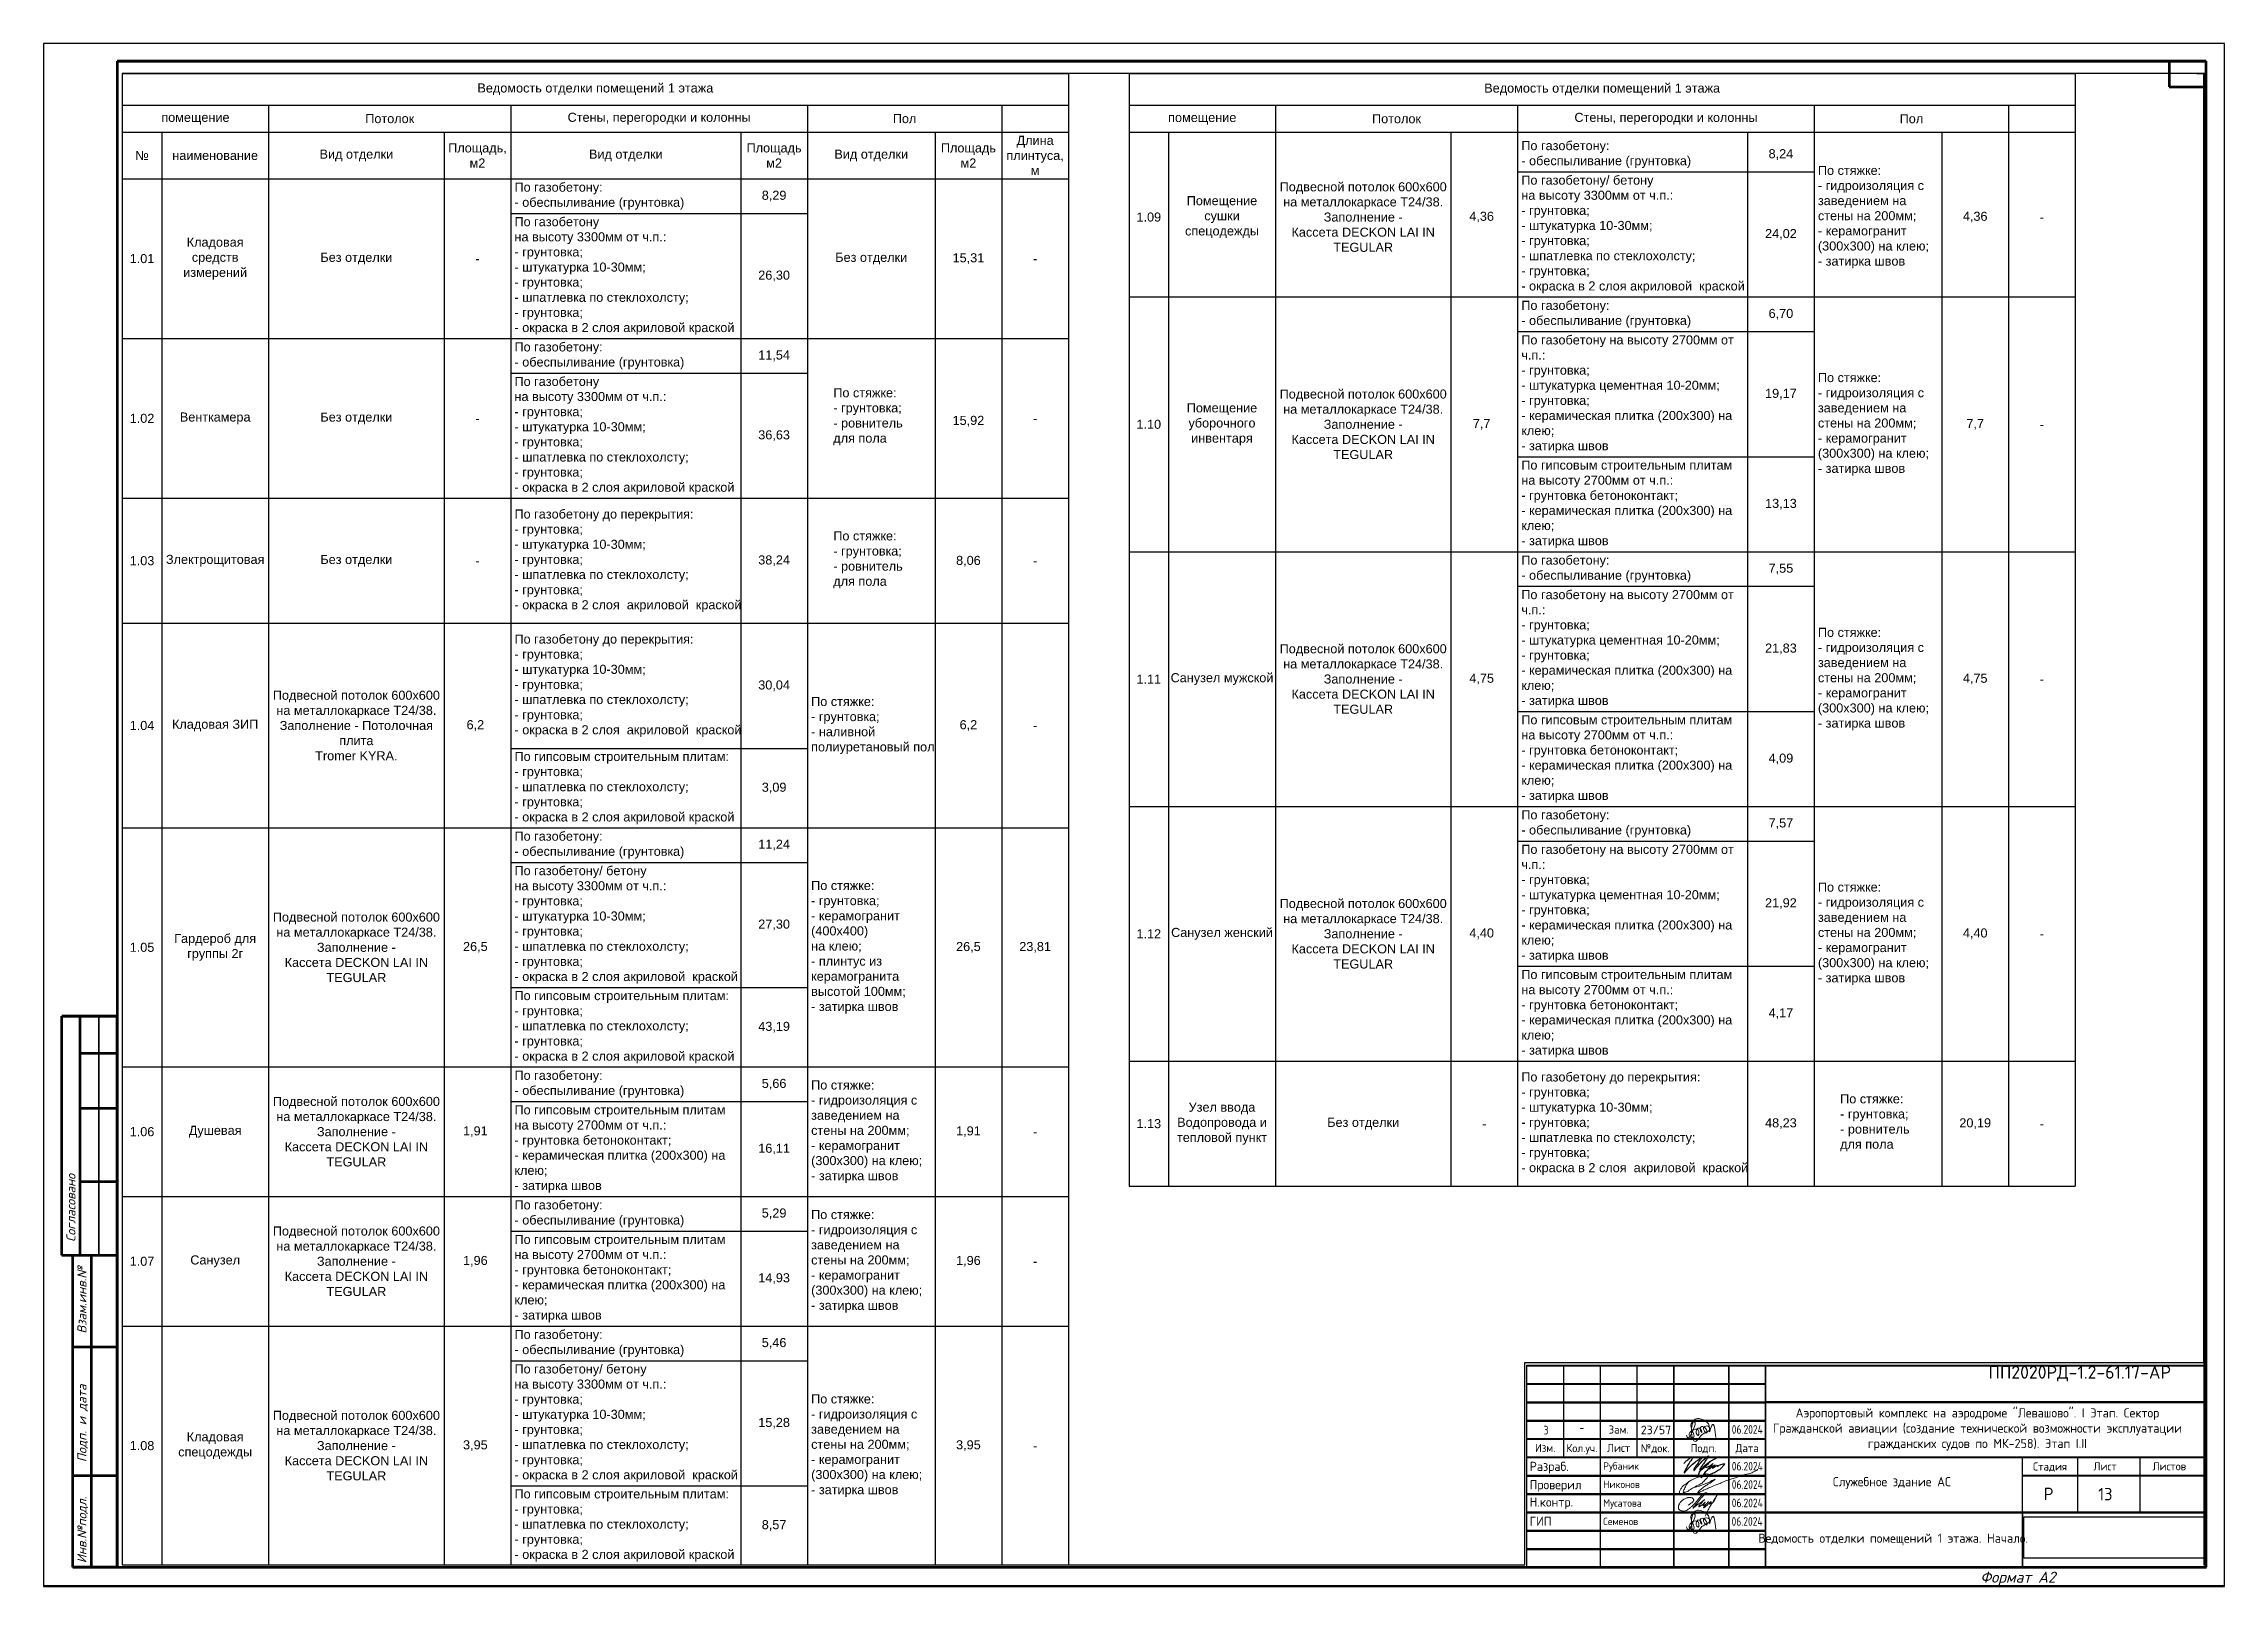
# Paper-space layout '13' of a CAD drawing. Header units: millimetres. Extents: x 0 to 594, y 0 to 420.
# The model-space entities are those that its viewports show. They can reach past a viewport. Long polylines and large blocks are cut down to what shows.
import ezdxf
from ezdxf.enums import TextEntityAlignment as Align

# ---------------------------------------------------------------- set-up
doc = ezdxf.new("R2018")
doc.units = ezdxf.units.MM
for name, color, linetype, lineweight in [('VRV-daikin', 150, 'Continuous', 40), ('Аннотация', 7, 'Continuous', 20), ('текстотпл', 7, 'Continuous', 25)]:
    doc.layers.add(name, color=color, linetype=linetype, lineweight=lineweight)
doc.layers.add('ПОДПИСИ', color=7, linetype='Continuous', lineweight=18, true_color=0x5236c4)
doc.layers.add('Слой2', color=7, linetype='Continuous')
doc.styles.add('GOST-2.304_Type-B', font='GOST_Common.ttf')
doc.styles.add('TIMES', font='times.ttf')
doc.styles.add('times new roman', font='times.ttf')
doc.styles.add('ЕСКД', font='isocpeur.ttf')
doc.styles.add('М2.5', font='isocpeui.ttf', dxfattribs={"height": 2.5})
doc.styles.add('М3', font='isocpeui.ttf', dxfattribs={"height": 3})
picture_1 = doc.add_image_def('image1.jpg', size_in_pixel=(232, 53))

psp = doc.layouts.new('13')

# ---------------------------------------------------------------- texts
at = {"color": 7, "linetype": 'Continuous', "lineweight": 0, "style": 'ЕСКД'}
psp.add_text('23/57                        ', height=2.3455, dxfattribs=at).set_placement((434.88, 41.33))
at = {"color": 7, "linetype": 'Continuous', "lineweight": 0, "char_height": 2.3455, "attachment_point": 5, "style": 'ЕСКД'}
for s, insert in [('\\A1;{\\W0.8;3}', (409.08, 42.46)), ('\\A1;{\\W0.8;-}', (418.84, 43.16)), ('\\A1;{\\W0.8;06.2024}', (463.9, 42.65)), ('\\A1;{\\W0.8;06.2024}', (463.9, 32.65)), ('\\A1;{\\W0.8;06.2024}', (463.9, 27.65)), ('\\A1;{\\W0.8;06.2024}', (463.9, 22.65)), ('\\A1;{\\W0.8;06.2024}', (463.84, 17.6))]:
    psp.add_mtext(s, dxfattribs=dict(at, insert=insert))
at = {"layer": 'Аннотация', "char_height": 2, "attachment_point": 1, "style": 'GOST-2.304_Type-B'}
for s, insert, width in [('Рубаник', (424.65, 33.69), 13.3882), ('Никонов', (424.65, 28.69), 13.3882), ('Семенов', (424.65, 18.6), 14.6709), ('Мусатова', (424.65, 23.6), 14.6709)]:
    psp.add_mtext(s, dxfattribs=dict(at, insert=insert, width=width))
at = {"layer": 'Слой2', "color": 0, "lineweight": 20, "style": 'GOST-2.304_Type-B'}
for s, p in [('Разраб.', (404.61, 31.34)), ('Проверил', (404.61, 26.35)), ('Н.контр.', (404.61, 21.64)), ('ГИП', (404.61, 16.4))]:
    psp.add_text(s, height=2.5, dxfattribs=at).set_placement(p)
at = {"layer": 'Слой2', "linetype": 'Continuous', "style": 'GOST-2.304_Type-B'}
psp.add_text('Р', height=3.4, dxfattribs=at).set_placement((544.62, 23.39))
at = {"layer": 'Слой2', "insert": (529.63, 57.86), "char_height": 3.5, "width": 36.2333, "attachment_point": 4, "style": 'GOST-2.304_Type-B'}
psp.add_mtext('{\\fTimes New Roman|b1|i0|c204|p18;           \\fISOCPEUR|b1|i0|c204|p34;ПП2020РД-1.2-61.17-АР}', dxfattribs=at)
at = {"layer": 'Слой2', "color": 0, "char_height": 2.5, "attachment_point": 5, "style": 'GOST-2.304_Type-B'}
for s, insert, width in [('Аэропортовый комплекс на аэродроме "Левашово". I Этап. Сектор Гражданской авиации (создание технической возможности эксплуатации гражданских судов по МК-258). Этап I.II', (526.58, 42.66), 114.4852), ('Служебное здание АС', (503.28, 28.08), 63.4514), ('Ведомость отделки помещений 1 этажа. Начало.', (503.63, 12.7), 69.9999)]:
    psp.add_mtext(s, dxfattribs=dict(at, insert=insert, width=width))
at = {"layer": 'Слой2', "linetype": 'Continuous', "attachment_point": 5, "style": 'GOST-2.304_Type-B'}
for s, insert, char_height in [('Зам.', (428.85, 42.62), 2.2), ('Изм.', (408.85, 37.62), 2.2), ('Кол.уч.', (418.85, 37.26), 2.2), ('Лист', (428.85, 37.62), 2.2), ('{№док.}', (438.85, 37.37), 2.2), ('{ Подп.}', (451.35, 37.37), 2.2), ('{Дата}', (463.85, 37.34), 2.2), ('{Стадия}', (546.35, 32.39), 2.2), ('{Лист}', (561.35, 32.62), 2.2), ('{Листов}', (578.85, 32.62), 2.2), ('13', (561.43, 25.04), 3.4)]:
    psp.add_mtext(s, dxfattribs=dict(at, insert=insert, char_height=char_height))
at = {"layer": 'текстотпл', "color": 7, "insert": (215.08, 166.01), "char_height": 3, "width": 369.7203, "attachment_point": 4, "style": 'TIMES'}
psp.add_mtext('\\pxqj;{\\fTimes New Roman|b0|i0|c204|p18;\\C256;^I\\H0.83325x;\\P\\pq*;\\H0.99999x; \\H0.99998x;             ^I\\H0.99993x;           \\H0.99987x;\\P\\pi0.0077767,sm1,qj;\\H1.0003x;      \\H0.99991x;\\P\\pi4,s*;^I}', dxfattribs=at)

msp = doc.modelspace()

# ---------------------------------------------------------------- texts
at = {"style": 'times new roman'}
for s, insert, char_height, width, attachment_point in [('{\\fArial|b0|i0|c0;Ведомость отделки помещений 1 этажа', (2693709, -628893), 246.94, 25573.67, 5), ('{\\fArial|b0|i0|c0;Ведомость отделки помещений 1 этажа', (2721133, -628896), 246.94, 25573.67, 5), ('{\\fArial|b0|i0|c0;помещение', (2682816, -629693), 246.94, 3787.11, 5), ('{\\fArial|b0|i0|c0;Потолок', (2688109, -629693), 246.94, 6397.67, 5), ('{\\fArial|b0|i0|c0;Стены, перегородки и колонны', (2695447, -629693), 246.94, 7879.33, 5), ('{\\fArial|b0|i0|c0;Пол', (2702133, -629693), 246.94, 5092.39, 5), ('{\\fArial|b0|i0|c0;помещение', (2710240, -629696), 246.94, 3787.11, 5), ('{\\fArial|b0|i0|c0;Потолок', (2715532, -629696), 246.94, 6397.67, 5), ('{\\fArial|b0|i0|c0;Стены, перегородки и колонны', (2722871, -629696), 246.94, 7879.33, 5), ('{\\fArial|b0|i0|c0;Пол', (2729557, -629696), 246.94, 5092.39, 5), ('{\\fArial|b0|i0|c0;Длина плинтуса, м', (2705688, -630695), 246.94, 1617.17, 5), ('{\\fArial|b0|i0|c0;', (2705688, -629693), 246.94, 1617.17, 5), ('{\\fArial|b0|i0|c0;№', (2681361, -630695), 246.94, 876.33, 5), ('{\\fArial|b0|i0|c0;наименование', (2683354, -630695), 246.94, 2710.78, 5), ('{\\fArial|b0|i0|c0;Вид отделки', (2687200, -630695), 246.94, 4580.5, 5), ('{\\fArial|b0|i0|c0;Площадь, м2', (2690499, -630695), 246.94, 1617.17, 5), ('{\\fArial|b0|i0|c0;Вид отделки', (2694539, -630695), 246.94, 6062.17, 5), ('{\\fArial|b0|i0|c0;Площадь м2', (2698578, -630695), 246.94, 1617.17, 5), ('{\\fArial|b0|i0|c0;Вид отделки', (2701224, -630695), 246.94, 3275.22, 5), ('{\\fArial|b0|i0|c0;Площадь м2', (2703871, -630695), 246.94, 1617.17, 5), ('{\\fArial|b0|i0|c0;По газобетону: ^J- обеспыливание (грунтовка)', (2718931, -630670), 246.94, 6062.17, 4), ('{\\fArial|b0|i0|c0;8,24', (2726002, -630670), 246.94, 1617.17, 5), ('{\\fArial|b0|i0|c0;По газобетону: ^J- обеспыливание (грунтовка)', (2691507, -631801), 246.94, 6062.17, 4), ('{\\fArial|b0|i0|c0;Подвесной потолок 600x600 на металлокаркасе Т24/38.^JЗаполнение - ^JКассета DECKON LAI IN TEGULAR ', (2714624, -632373), 246.944, 4580.5, 5), ('{\\fArial|b0|i0|c0;По газобетону/ бетону^Jна высоту 3300мм от ч.п.:^J- грунтовка;^J- штукатурка 10-30мм;^J- грунтовка;^J- шпатлевка по стеклохолсту; ^J- грунтовка;^J- окраска в 2 слоя акриловой  краской ', (2718931, -632844), 246.944, 6062.17, 4), ('{\\fArial|b0|i0|c0;По стяжке:^J- гидроизоляция с заведением на стены на 200мм;^J- керамогранит (300x300) на клею; ^J- затирка швов', (2727010, -632373), 246.944, 3275.22, 4), ('{\\fArial|b0|i0|c0;8,29', (2698578, -631801), 246.94, 1617.17, 5), ('{\\fArial|b0|i0|c0;Помещение сушки спецодежды', (2710778, -632373), 246.94, 2710.78, 5), ('{\\fArial|b0|i0|c0;По газобетону ^Jна высоту 3300мм от ч.п.:^J- грунтовка;^J- штукатурка 10-30мм;^J- грунтовка;^J- шпатлевка по стеклохолсту; ^J- грунтовка;^J- окраска в 2 слоя акриловой краской ', (2691507, -633976), 246.944, 6062.17, 4), ('{\\fArial|b0|i0|c0;1.09', (2708784, -632373), 246.94, 876.33, 5), ('{\\fArial|b0|i0|c204|p34;4,36}', (2717850, -632373), 246.94, 1617.17, 5), ('{\\fArial|b0|i0|c204|p34;4,36}', (2731294, -632373), 246.94, 1617.17, 5), ('{\\fArial|b0|i0|c0;-', (2733111, -632373), 246.94, 1617.17, 5), ('{\\fArial|b0|i0|c0;Кладовая средств измерений', (2683354, -633504), 246.94, 2710.78, 5), ('{\\fArial|b0|i0|c0;24,02', (2726002, -632844), 246.94, 1617.17, 5), ('{\\fArial|b0|i0|c0;1.14', (2738061, -632844), 246.94, 876.33, 5), ('{\\fArial|b0|i0|c0;1.01', (2681361, -633504), 246.94, 876.33, 5), ('{\\fArial|b0|i0|c0;Без отделки', (2687200, -633504), 246.94, 4580.5, 5), ('{\\fArial|b0|i0|c0;-', (2690499, -633504), 246.94, 1617.17, 5), ('{\\fArial|b0|i0|c0;Без отделки', (2701224, -633504), 246.94, 3275.22, 5), ('{\\fArial|b0|i0|c204|p34;15,31}', (2703871, -633504), 246.94, 1617.17, 5), ('{\\fArial|b0|i0|c0;-', (2705688, -633504), 246.94, 1617.17, 5), ('{\\fArial|b0|i0|c0;26,30', (2698578, -633976), 246.94, 1617.17, 5), ('{\\fArial|b0|i0|c0;По газобетону: ^J- обеспыливание (грунтовка)', (2718931, -635019), 246.94, 6062.17, 4), ('{\\fArial|b0|i0|c0;6,70', (2726002, -635019), 246.94, 1617.17, 5), ('{\\fArial|b0|i0|c0;По газобетону на высоту 2700мм от ч.п.:^J- грунтовка;^J- штукатурка цементная 10-20мм; ^J- грунтовка; ^J- керамическая плитка (200x300) на клею;^J- затирка швов', (2718931, -637194), 246.944, 6062.17, 4), ('{\\fArial|b0|i0|c0;По газобетону: ^J- обеспыливание (грунтовка)', (2691507, -636150), 246.94, 6062.17, 4), ('{\\fArial|b0|i0|c0;11,54', (2698578, -636150), 246.94, 1617.17, 5), ('{\\fArial|b0|i0|c0;По газобетону ^Jна высоту 3300мм от ч.п.:^J- грунтовка;^J- штукатурка 10-30мм;^J- грунтовка;^J- шпатлевка по стеклохолсту; ^J- грунтовка;^J- окраска в 2 слоя акриловой краской ', (2691507, -638324), 246.944, 6062.17, 4), ('{\\fArial|b0|i0|c0;По стяжке:^J- гидроизоляция с заведением на стены на 200мм;^J- керамогранит (300x300) на клею; ^J- затирка швов', (2727010, -638015), 246.944, 3275.22, 4), ('{\\fArial|b0|i0|c204|p34;По стяжке\\fArial|b0|i0|c0|p34;:^J- \\fArial|b0|i0|c204|p34;грунтовка\\fArial|b0|i0|c0|p34;;^J- \\fArial|b0|i0|c204|p34;ровнитель ^Jдля пола}', (2700191, -637808), 246.944, 3275.22, 4), ('{\\fArial|b0|i0|c0;Подвесной потолок 600x600 на металлокаркасе Т24/38.^JЗаполнение - ^JКассета DECKON LAI IN TEGULAR ', (2714624, -638015), 246.944, 4580.5, 5), ('{\\fArial|b0|i0|c0;19,17', (2726002, -637194), 246.94, 1617.17, 5), ('{\\fArial|b0|i0|c0;1.02', (2681361, -637853), 246.94, 876.33, 5), ('{\\fArial|b0|i0|c0;Венткамера', (2683354, -637853), 246.94, 2710.78, 5), ('{\\fArial|b0|i0|c0;Без отделки', (2687200, -637853), 246.94, 4580.5, 5), ('{\\fArial|b0|i0|c0;-', (2690499, -637853), 246.94, 1617.17, 5), ('{\\fArial|b0|i0|c204|p34;15,92}', (2703871, -637930), 246.94, 1617.17, 5), ('{\\fArial|b0|i0|c0;-', (2705688, -637853), 246.94, 1617.17, 5), ('{\\fArial|b0|i0|c0;1.10', (2708784, -638015), 246.94, 876.33, 5), ('{\\fArial|b0|i0|c0;Помещение уборочного инвентаря', (2710778, -638015), 246.94, 2710.78, 5), ('{\\fArial|b0|i0|c204|p34;7,7}', (2717850, -638015), 246.94, 1617.17, 5), ('{\\fArial|b0|i0|c204|p34;7,7}', (2731294, -638015), 246.94, 1617.17, 5), ('{\\fArial|b0|i0|c0;36,63', (2698578, -638324), 246.94, 1617.17, 5), ('{\\fArial|b0|i0|c0;-', (2733111, -638015), 246.94, 1617.17, 5), ('{\\fArial|b0|i0|c0;1.15', (2738061, -638411), 246.94, 876.33, 5), ('{\\fArial|b0|i0|c0;По гипсовым строительным плитам на высоту 2700мм от ч.п.: ^J- грунтовка бетоноконтакт; ^J- керамическая плитка (200x300) на клею;^J- затирка швов', (2718931, -640190), 246.944, 6062.17, 4), ('{\\fArial|b0|i0|c0;По газобетону до перекрытия:^J- грунтовка;^J- штукатурка 10-30мм;^J- грунтовка;^J- шпатлевка по стеклохолсту; ^J- грунтовка;^J- окраска в 2 слоя  акриловой  краской ', (2691507, -641729), 246.944, 6062.17, 4), ('{\\fArial|b0|i0|c0;13,13', (2726002, -640190), 246.94, 1617.17, 5), ('{\\fArial|b0|i0|c204|p34;По стяжке\\fArial|b0|i0|c0|p34;:^J- \\fArial|b0|i0|c204|p34;грунтовка\\fArial|b0|i0|c0|p34;;^J- \\fArial|b0|i0|c204|p34;ровнитель ^Jдля пола}', (2700191, -641705), 246.944, 3275.22, 4), ('{\\fArial|b0|i0|c0;1.03', (2681361, -641729), 246.94, 876.33, 5), ('{\\fArial|b0|i0|c0;Злектрощитовая', (2683354, -641729), 246.94, 2710.78, 5), ('{\\fArial|b0|i0|c0;Без отделки', (2687200, -641729), 246.94, 4580.5, 5), ('{\\fArial|b0|i0|c0;-', (2690499, -641729), 246.94, 1617.17, 5), ('{\\fArial|b0|i0|c0;38,24', (2698578, -641729), 246.94, 1617.17, 5), ('{\\fArial|b0|i0|c204|p34;8,06}', (2703871, -641742), 246.94, 1617.17, 5), ('{\\fArial|b0|i0|c0;-', (2705688, -641729), 246.94, 1617.17, 5), ('{\\fArial|b0|i0|c0;По газобетону: ^J- обеспыливание (грунтовка)', (2718931, -641954), 246.94, 6062.17, 4), ('{\\fArial|b0|i0|c0;7,55', (2726002, -641954), 246.94, 1617.17, 5), ('{\\fArial|b0|i0|c0;По газобетону на высоту 2700мм от ч.п.:^J- грунтовка;^J- штукатурка цементная 10-20мм; ^J- грунтовка; ^J- керамическая плитка (200x300) на клею;^J- затирка швов', (2718931, -644129), 246.944, 6062.17, 4), ('{\\fArial|b0|i0|c0;По газобетону до перекрытия:^J- грунтовка;^J- штукатурка 10-30мм;^J- грунтовка;^J- шпатлевка по стеклохолсту; ^J- грунтовка;^J- окраска в 2 слоя  акриловой  краской ', (2691507, -645133), 246.944, 6062.17, 4), ('{\\fArial|b0|i0|c0;По стяжке:^J- гидроизоляция с заведением на стены на 200мм;^J- керамогранит (300x300) на клею; ^J- затирка швов', (2727010, -644950), 246.944, 3275.22, 4), ('{\\fArial|b0|i0|c0;Подвесной потолок 600x600 на металлокаркасе Т24/38.^JЗаполнение - ^JКассета DECKON LAI IN TEGULAR ', (2714624, -644950), 246.944, 4580.5, 5), ('{\\fArial|b0|i0|c0;21,83', (2726002, -644129), 246.94, 1617.17, 5), ('{\\fArial|b0|i0|c0;30,04', (2698578, -645133), 246.94, 1617.17, 5), ('{\\fArial|b0|i0|c0;1.11', (2708784, -644950), 246.94, 876.33, 5), ('{\\fArial|b0|i0|c0;Санузел мужской', (2710778, -644950), 246.94, 2710.78, 5), ('{\\fArial|b0|i0|c204|p34;4,75}', (2717850, -644950), 246.94, 1564.01, 5), ('{\\fArial|b0|i0|c204|p34;4,75}', (2731294, -644950), 246.94, 1617.17, 5), ('{\\fArial|b0|i0|c0;-', (2733111, -644950), 246.94, 1617.17, 5), ('{\\fArial|b0|i0|c0;Подвесной потолок 600x600 на металлокаркасе Т24/38.^JЗаполнение - Потолочная плита ^JTromer KYRA.', (2687200, -646215), 246.944, 4580.5, 5), ('{\\fArial|b0|i0|c0;По стяжке:^J- грунтовка;^J- наливной ^Jполиуретановый пол', (2699587, -646215), 246.94, 3275.22, 4), ('{\\fArial|b0|i0|c0;1.16', (2738061, -645737), 246.94, 876.33, 5), ('{\\fArial|b0|i0|c0;1.04', (2681361, -646215), 246.94, 876.33, 5), ('{\\fArial|b0|i0|c0;Кладовая ЗИП', (2683354, -646215), 246.94, 2710.78, 5), ('{\\fArial|b0|i0|c204|p34;6,2}', (2690441, -646215), 246.94, 1617.17, 5), ('{\\fArial|b0|i0|c204|p34;6,2}', (2703871, -646215), 246.94, 1617.17, 5), ('{\\fArial|b0|i0|c0;-', (2705688, -646215), 246.94, 1617.17, 5), ('{\\fArial|b0|i0|c0;По гипсовым строительным плитам на высоту 2700мм от ч.п.: ^J- грунтовка бетоноконтакт; ^J- керамическая плитка (200x300) на клею;^J- затирка швов', (2718931, -647125), 246.944, 6062.17, 4), ('{\\fArial|b0|i0|c0;По гипсовым строительным плитам: ^J- грунтовка; ^J- шпатлевка по стеклохолсту;^J- грунтовка; ^J- окраска в 2 слоя акриловой краской ', (2691507, -647917), 246.944, 6062.17, 4), ('{\\fArial|b0|i0|c0;4,09', (2726002, -647125), 246.94, 1617.17, 5), ('{\\fArial|b0|i0|c0;3,09', (2698578, -647917), 246.94, 1617.17, 5), ('{\\fArial|b0|i0|c0;По газобетону: ^J- обеспыливание (грунтовка)', (2718931, -648889), 246.94, 6062.17, 4), ('{\\fArial|b0|i0|c0;По газобетону: ^J- обеспыливание (грунтовка)', (2691507, -649470), 246.94, 6062.17, 4), ('{\\fArial|b0|i0|c0;7,57', (2726002, -648889), 246.94, 1617.17, 5), ('{\\fArial|b0|i0|c0;11,24', (2698578, -649470), 246.94, 1617.17, 5), ('{\\fArial|b0|i0|c0;По газобетону на высоту 2700мм от ч.п.:^J- грунтовка;^J- штукатурка цементная 10-20мм; ^J- грунтовка; ^J- керамическая плитка (200x300) на клею;^J- затирка швов', (2718931, -651064), 246.944, 6062.17, 4), ('{\\fArial|b0|i0|c0;По газобетону/ бетону^Jна высоту 3300мм от ч.п.:^J- грунтовка;^J- штукатурка 10-30мм;^J- грунтовка;^J- шпатлевка по стеклохолсту; ^J- грунтовка;^J- окраска в 2 слоя акриловой  краской ', (2691507, -651644), 246.944, 6062.17, 4), ('{\\fArial|b0|i0|c0;По стяжке:^J- грунтовка;^J- керамогранит (400x400) ^Jна клею;^J- плинтус из керамогранита высотой 100мм; ^J- затирка швов', (2699587, -652254), 246.944, 3275.22, 4), ('{\\fArial|b0|i0|c0;Подвесной потолок 600x600 на металлокаркасе Т24/38.^JЗаполнение - ^JКассета DECKON LAI IN TEGULAR ', (2714624, -651885), 246.944, 4580.5, 5), ('{\\fArial|b0|i0|c0;21,92', (2726002, -651064), 246.94, 1617.17, 5), ('{\\fArial|b0|i0|c0;По стяжке:^J- гидроизоляция с заведением на стены на 200мм;^J- керамогранит (300x300) на клею; ^J- затирка швов', (2727010, -651885), 246.944, 3275.22, 4), ('{\\fArial|b0|i0|c0;Подвесной потолок 600x600 на металлокаркасе Т24/38.^JЗаполнение - ^JКассета DECKON LAI IN TEGULAR ', (2687200, -652254), 246.944, 4580.5, 5), ('{\\fArial|b0|i0|c0;27,30', (2698578, -651644), 246.94, 1617.17, 5), ('{\\fArial|b0|i0|c0;1.05', (2681361, -652254), 246.94, 876.33, 5), ('{\\fArial|b0|i0|c0;Гардероб для группы 2г', (2683354, -652254), 246.94, 2710.78, 5), ('{\\fArial|b0|i0|c204|p34;26,5}', (2690441, -652254), 246.94, 1617.17, 5), ('{\\fArial|b0|i0|c204|p34;26,5}', (2703871, -652254), 246.94, 1617.17, 5), ('{\\fArial|b0|i0|c0;23,81', (2705688, -652254), 246.94, 1617.17, 5), ('{\\fArial|b0|i0|c0;1.12', (2708784, -651885), 246.94, 876.33, 5), ('{\\fArial|b0|i0|c0;Санузел женский', (2710778, -651885), 246.94, 2710.78, 5), ('{\\fArial|b0|i0|c204|p34;4,40}', (2717850, -651885), 246.94, 1617.17, 5), ('{\\fArial|b0|i0|c204|p34;4,40}', (2731294, -651885), 246.94, 1617.17, 5), ('{\\fArial|b0|i0|c0;-', (2733111, -651885), 246.94, 1617.17, 5), ('{\\fArial|b0|i0|c0;1.17', (2738061, -652191), 246.94, 876.33, 5), ('{\\fArial|b0|i0|c0;По гипсовым строительным плитам на высоту 2700мм от ч.п.: ^J- грунтовка бетоноконтакт; ^J- керамическая плитка (200x300) на клею;^J- затирка швов', (2718931, -654060), 246.944, 6062.17, 4), ('{\\fArial|b0|i0|c0;По гипсовым строительным плитам: ^J- грунтовка; ^J- шпатлевка по стеклохолсту;^J- грунтовка; ^J- окраска в 2 слоя акриловой краской ', (2691507, -654428), 246.944, 6062.17, 4), ('{\\fArial|b0|i0|c0;4,17', (2726002, -654060), 246.94, 1617.17, 5), ('{\\fArial|b0|i0|c0;43,19', (2698578, -654428), 246.94, 1617.17, 5), ('{\\fArial|b0|i0|c0;По газобетону: ^J- обеспыливание (грунтовка)', (2691507, -655981), 246.94, 6062.17, 4), ('{\\fArial|b0|i0|c0;По газобетону до перекрытия:^J- грунтовка;^J- штукатурка 10-30мм;^J- грунтовка;^J- шпатлевка по стеклохолсту; ^J- грунтовка;^J- окраска в 2 слоя  акриловой  краской ', (2718931, -657054), 246.944, 6062.17, 4), ('{\\fArial|b0|i0|c0;Подвесной потолок 600x600 на металлокаркасе Т24/38.^JЗаполнение - ^JКассета DECKON LAI IN TEGULAR ', (2687200, -657273), 246.944, 4580.5, 5), ('{\\fArial|b0|i0|c0;5,66', (2698578, -655981), 246.94, 1617.17, 5), ('{\\fArial|b0|i0|c0;По стяжке:^J- гидроизоляция с заведением на стены на 200мм;^J- керамогранит (300x300) на клею; ^J- затирка швов', (2699587, -657273), 246.944, 3275.22, 4), ('{\\fArial|b0|i0|c204|p34;По стяжке\\fArial|b0|i0|c0|p34;:^J- \\fArial|b0|i0|c204|p34;грунтовка\\fArial|b0|i0|c0|p34;;^J- \\fArial|b0|i0|c204|p34;ровнитель ^Jдля пола}', (2727615, -657031), 246.944, 3275.22, 4), ('{\\fArial|b0|i0|c0;1.18', (2738061, -656011), 246.94, 876.33, 5), ('{\\fArial|b0|i0|c0;По гипсовым строительным плитам на высоту 2700мм от ч.п.: ^J- грунтовка бетоноконтакт; ^J- керамическая плитка (200x300) на клею;^J- затирка швов', (2691507, -657745), 246.944, 6062.17, 4), ('{\\fArial|b0|i0|c0;1.13', (2708784, -657054), 246.94, 876.33, 5), ('{\\fArial|b0|i0|c0;Узел ввoдa Водопровода и тепловой пункт', (2710778, -657054), 246.94, 2710.78, 5), ('{\\fArial|b0|i0|c0;Без отделки', (2714624, -657054), 246.94, 4580.5, 5), ('{\\fArial|b0|i0|c0;48,23', (2726002, -657054), 246.94, 1617.17, 5), ('{\\fArial|b0|i0|c204|p34;20,19}', (2731294, -657054), 246.94, 1617.17, 5), ('{\\fArial|b0|i0|c0;1.06', (2681361, -657273), 246.94, 876.33, 5), ('{\\fArial|b0|i0|c0;Душевая', (2683354, -657273), 246.94, 2710.78, 5), ('{\\fArial|b0|i0|c0;1,91', (2690441, -657273), 246.94, 1617.17, 5), ('{\\fArial|b0|i0|c0;1,91', (2703871, -657273), 246.94, 1617.17, 5), ('{\\fArial|b0|i0|c0;-', (2705688, -657273), 246.94, 1617.17, 5), ('{\\fArial|b0|i0|c0;-', (2717923, -657054), 246.94, 1617.17, 5), ('{\\fArial|b0|i0|c0;-', (2733111, -657054), 246.94, 1617.17, 5), ('{\\fArial|b0|i0|c0;16,11', (2698578, -657745), 246.94, 1617.17, 5), ('{\\fArial|b0|i0|c0;По газобетону: ^J- обеспыливание (грунтовка)', (2691507, -659508), 246.94, 6062.17, 4), ('{\\fArial|b0|i0|c0;Подвесной потолок 600x600 на металлокаркасе Т24/38.^JЗаполнение - ^JКассета DECKON LAI IN TEGULAR ', (2687200, -660801), 246.944, 4580.5, 5), ('{\\fArial|b0|i0|c0;5,29', (2698578, -659508), 246.94, 1617.17, 5), ('{\\fArial|b0|i0|c0;По стяжке:^J- гидроизоляция с заведением на стены на 200мм;^J- керамогранит (300x300) на клею; ^J- затирка швов', (2699587, -660801), 246.944, 3275.22, 4), ('{\\fArial|b0|i0|c0;По гипсовым строительным плитам на высоту 2700мм от ч.п.: ^J- грунтовка бетоноконтакт; ^J- керамическая плитка (200x300) на клею;^J- затирка швов', (2691507, -661272), 246.944, 6062.17, 4), ('{\\fArial|b0|i0|c0;1.07', (2681361, -660801), 246.94, 876.33, 5), ('{\\fArial|b0|i0|c0;Санузел', (2683354, -660801), 246.94, 2710.78, 5), ('{\\fArial|b0|i0|c0;1,96', (2690441, -660801), 246.94, 1617.17, 5), ('{\\fArial|b0|i0|c0;14,93', (2698578, -661272), 246.94, 1617.17, 5), ('{\\fArial|b0|i0|c0;1,96', (2703871, -660801), 246.94, 1617.17, 5), ('{\\fArial|b0|i0|c0;-', (2705688, -660801), 246.94, 1617.17, 5), ('{\\fArial|b0|i0|c0;1.19', (2738061, -661991), 246.94, 876.33, 5), ('{\\fArial|b0|i0|c0;По газобетону: ^J- обеспыливание (грунтовка)', (2691507, -663036), 246.94, 6062.17, 4), ('{\\fArial|b0|i0|c0;5,46', (2698578, -663036), 246.94, 1617.17, 5), ('{\\fArial|b0|i0|c0;По газобетону/ бетону^Jна высоту 3300мм от ч.п.:^J- грунтовка;^J- штукатурка 10-30мм;^J- грунтовка;^J- шпатлевка по стеклохолсту; ^J- грунтовка;^J- окраска в 2 слоя акриловой  краской ', (2691507, -665210), 246.944, 6062.17, 4), ('{\\fArial|b0|i0|c0;По стяжке:^J- гидроизоляция с заведением на стены на 200мм;^J- керамогранит (300x300) на клею; ^J- затирка швов', (2699587, -665820), 246.944, 3275.22, 4), ('{\\fArial|b0|i0|c0;Подвесной потолок 600x600 на металлокаркасе Т24/38.^JЗаполнение - ^JКассета DECKON LAI IN TEGULAR ', (2687200, -665820), 246.944, 4580.5, 5), ('{\\fArial|b0|i0|c0;15,28', (2698578, -665210), 246.94, 1617.17, 5), ('{\\fArial|b0|i0|c0;1.08', (2681361, -665820), 246.94, 876.33, 5), ('{\\fArial|b0|i0|c0;Кладовая спецодежды', (2683354, -665820), 246.94, 2710.78, 5), ('{\\fArial|b0|i0|c204|p34;3,95}', (2690441, -665820), 246.94, 1617.17, 5), ('{\\fArial|b0|i0|c204|p34;3,95}', (2703871, -665820), 246.94, 1617.17, 5), ('{\\fArial|b0|i0|c0;-', (2705688, -665820), 246.94, 1617.17, 5), ('{\\fArial|b0|i0|c0;По гипсовым строительным плитам: ^J- грунтовка; ^J- шпатлевка по стеклохолсту;^J- грунтовка; ^J- окраска в 2 слоя акриловой краской ', (2691507, -667994), 246.944, 6062.17, 4), ('{\\fArial|b0|i0|c0;8,57', (2698578, -667994), 246.94, 1617.17, 5)]:
    msp.add_mtext(s, dxfattribs=dict(at, insert=insert, char_height=char_height, width=width, attachment_point=attachment_point))

# ---------------------------------------------------------------- blocks, each defined once
blk = doc.blocks.new('Подпись - Никонов_dwg-3270636-План 1 этажа на отм_ _0_000')
at = {"color": 5, "lineweight": 9, "true_color": 0x0000ff}
for points, knots in [([(3665.5, 1236.6), (3666.5, 1237.1), (3668.2, 1238.1), (3670.7, 1239.2), (3672.1, 1240.9), (3673.3, 1242.2), (3673.7, 1243.2), (3673.6, 1244.1), (3672.8, 1244.1), (3672, 1243.8), (3670.9, 1243.4), (3669.4, 1242.8), (3667.7, 1242.1), (3665.8, 1241.1), (3663.8, 1240.5), (3662.3, 1238.7), (3660.5, 1238), (3659.7, 1236.2), (3658.9, 1235.2), (3658.7, 1233), (3661.5, 1234.5), (3663.6, 1235.2), (3665.7, 1237), (3668.1, 1237.4), (3670.1, 1238), (3671.6, 1238.8), (3673.4, 1239.3), (3674.8, 1240.1), (3678.5, 1242.1), (3675.9, 1240.3), (3675.1, 1239.5), (3674.2, 1239.1), (3673.2, 1238.4), (3671.6, 1237.5), (3670.3, 1236.4), (3669.2, 1235.5), (3668.7, 1234.8), (3667.9, 1233.9), (3669.3, 1234.5), (3670.2, 1235.1), (3672.1, 1235.9), (3674.5, 1237), (3677.1, 1238.2), (3679.9, 1239), (3682.4, 1240.5), (3685.2, 1241.2), (3688.6, 1242.2), (3692.2, 1243.8), (3695.8, 1244.2), (3697.7, 1245.4), (3698.6, 1245.8), (3699.3, 1246), (3699.2, 1246.4), (3699.2, 1246.5)], [0, 0, 0, 0, 3.378818, 5.715922, 8.219361, 9.899721, 10.976556, 11.451856, 12.139284, 12.804214, 13.911598, 15.723529, 17.789374, 19.345922, 22.172631, 23.901681, 26.066298, 27.733912, 29.312205, 30.352176, 32.99265, 34.962632, 38.022379, 40.726019, 42.282123, 44.222072, 45.778162, 47.594383, 50.346055, 52.300104, 53.284202, 54.011029, 55.266878, 57.065791, 59.294374, 60.398001, 61.356333, 62.02213, 62.983928, 63.988976, 66.073504, 68.81322, 71.967541, 74.789114, 77.472638, 80.63425, 83.226851, 88.281354, 92.11797, 94.014352, 94.776009, 95.380685, 95.760607, 95.760607, 95.760607, 95.760607]), ([(3661.9, 1234.6), (3661.7, 1234.6), (3661.4, 1234.5), (3660.7, 1234.5), (3660.9, 1235.6), (3661.5, 1236.3), (3662, 1237.6), (3662.7, 1238.8), (3663.7, 1240.1), (3664.6, 1240.6), (3665.1, 1240.9)], [0, 0, 0, 0, 0.500239, 1.056482, 1.749661, 2.987208, 4.049601, 5.885059, 7.06866, 8.861453, 8.861453, 8.861453, 8.861453])]:
    blk.add_open_spline(points, degree=3, knots=knots, dxfattribs=at)
blk = doc.blocks.new('Подпись - Мусатова_dwg_A$C3E2D4B51-3270641-План 1 этажа на отм_ _0_000')
at = {"layer": 'VRV-daikin', "color": 166, "lineweight": 9, "true_color": 0x001f7f}
for points, knots in [([(-910, -913), (-903, -909), (-892, -901), (-877, -889), (-862, -878), (-846, -866), (-830, -854), (-815, -839), (-805, -826), (-798, -814), (-796, -802), (-798, -791), (-806, -777), (-822, -765), (-844, -753), (-872, -749), (-898, -750), (-926, -755), (-955, -764), (-983, -776), (-1009, -790), (-1034, -809), (-1059, -832), (-1084, -863), (-1101, -895), (-1113, -930), (-1116, -956), (-1113, -979), (-1109, -997), (-1095, -1011), (-1074, -1021), (-1050, -1029), (-1025, -1034), (-999, -1035), (-964, -1030), (-921, -1004), (-872, -970), (-827, -930), (-784, -889), (-751, -851), (-724, -817), (-705, -792), (-682, -764), (-660, -737), (-633, -710), (-608, -687), (-583, -666), (-552, -651), (-530, -653), (-516, -654)], [0, 0, 0, 0, 22.988989, 39.352759, 57.55937, 78.255598, 100.558758, 119.730927, 139.404937, 151.386168, 160.524969, 173.286484, 186.584875, 205.28706, 233.617861, 261.564606, 287.496969, 311.225358, 347.968397, 378.326637, 402.83633, 436.168739, 472.839079, 503.256611, 556.294005, 579.666438, 614.380384, 633.167239, 649.133275, 667.137721, 692.181705, 717.808892, 743.725371, 767.592525, 796.284284, 848.110235, 915.848767, 975.341971, 1029.346777, 1093.328347, 1125.812724, 1159.728693, 1188.646174, 1232.311944, 1266.688021, 1300.307574, 1336.664934, 1362.025707, 1402.496279, 1402.496279, 1402.496279, 1402.496279]), ([(-560, -677), (-575, -692), (-600, -717), (-638, -761), (-672, -798), (-704, -847), (-736, -883), (-769, -918), (-789, -942), (-803, -958), (-809, -966), (-812, -971), (-811, -974), (-801, -969), (-786, -958), (-760, -936), (-731, -911), (-701, -888), (-665, -866), (-632, -842), (-602, -822), (-582, -805), (-572, -797), (-568, -793)], [0, 0, 0, 0, 61.944553, 107.52722, 175.465943, 212.068957, 281.07477, 320.224069, 356.529508, 373.823762, 384.157633, 387.747552, 388.574933, 393.221277, 410.837761, 455.996898, 487.470176, 528.675759, 567.208139, 613.651945, 653.207207, 674.764197, 692.165812, 692.165812, 692.165812, 692.165812]), ([(-568, -793), (-572, -796), (-580, -804), (-598, -817), (-617, -842), (-639, -869), (-659, -893), (-674, -909), (-683, -921), (-689, -929), (-692, -935), (-693, -941), (-689, -944), (-681, -944), (-664, -932), (-636, -915), (-605, -891), (-580, -871), (-565, -856), (-561, -850), (-557, -844), (-557, -841)], [0, 0, 0, 0, 16.134747, 33.266463, 66.960912, 110.000915, 136.599312, 162.11958, 174.833381, 182.942488, 190.991453, 195.998541, 198.202501, 204.556661, 219.307379, 257.010825, 304.022792, 336.538613, 355.084471, 362.391255, 366.862024, 366.862024, 366.862024, 366.862024]), ([(-557, -841), (-558, -844), (-559, -847), (-561, -851), (-566, -859), (-571, -867), (-579, -877), (-588, -888), (-598, -899), (-603, -908), (-604, -915), (-603, -921), (-587, -916), (-572, -908), (-545, -891), (-515, -868), (-496, -847), (-487, -833)], [370.214221, 370.214221, 370.214221, 370.214221, 371.492925, 375.50702, 386.272478, 396.326249, 407.662491, 424.671307, 439.040432, 450.864321, 456.652253, 460.111133, 471.509974, 489.8363, 522.772287, 558.418764, 606.54163, 606.54163, 606.54163, 606.54163]), ([(-487, -833), (-490, -836), (-497, -843), (-515, -867), (-541, -893), (-566, -923), (-580, -940), (-586, -951), (-588, -956), (-589, -959), (-590, -962), (-589, -967), (-580, -963), (-573, -958), (-548, -938), (-514, -904), (-469, -867), (-445, -843), (-435, -833)], [0, 0, 0, 0, 11.986452, 31.972562, 89.173492, 123.415403, 146.46066, 155.981692, 160.052144, 164.064199, 166.595197, 168.836528, 175.563815, 185.362187, 199.585154, 268.942359, 332.231107, 372.1212, 372.1212, 372.1212, 372.1212]), ([(-304, -682), (-371, -804), (-394, -843), (-434, -903), (-473, -972), (-507, -1033), (-535, -1088), (-550, -1120), (-557, -1137)], [581.391717, 581.391717, 581.391717, 581.391717, 635.622981, 715.679271, 797.974483, 873.292732, 926.879596, 981.063222, 981.063222, 981.063222, 981.063222]), ([(-435, -833), (-435, -833), (-435, -833), (-435, -833), (-435, -832), (-435, -832), (-435, -832), (-435, -832), (-435, -832), (-435, -832), (-435, -832), (-435, -832), (-436, -832), (-436, -832), (-436, -833), (-436, -833), (-437, -833), (-437, -834), (-438, -834), (-439, -835), (-439, -836), (-440, -837), (-442, -838), (-443, -840), (-445, -843), (-450, -848), (-458, -857), (-467, -868), (-474, -876), (-478, -881), (-480, -885), (-481, -887), (-482, -889), (-482, -890), (-482, -891), (-483, -891), (-483, -892), (-483, -892), (-483, -892), (-483, -892), (-483, -893), (-483, -893), (-482, -893), (-482, -893), (-482, -893), (-482, -893), (-482, -893), (-482, -893), (-481, -893), (-481, -893), (-480, -893), (-480, -893), (-479, -892), (-479, -892), (-477, -892), (-476, -891), (-473, -889), (-469, -887), (-464, -885), (-458, -882), (-452, -878), (-446, -874), (-443, -871), (-441, -868), (-439, -866), (-438, -864), (-436, -862), (-435, -861), (-434, -860), (-433, -859), (-432, -858), (-431, -856), (-431, -855), (-430, -854), (-430, -854), (-430, -854), (-429, -853), (-429, -853), (-429, -853), (-429, -852), (-429, -852), (-429, -852), (-429, -852), (-429, -852), (-429, -851), (-429, -851), (-429, -851), (-429, -851), (-429, -851), (-429, -851), (-430, -851), (-430, -852), (-430, -852), (-431, -852), (-431, -853), (-432, -853), (-432, -854), (-433, -854), (-435, -856), (-437, -857), (-438, -859), (-440, -861), (-441, -863), (-443, -865), (-445, -869), (-447, -872), (-448, -875), (-448, -876), (-448, -878), (-448, -878), (-448, -879), (-448, -879), (-448, -880), (-448, -880), (-448, -880), (-448, -880), (-448, -881), (-448, -881), (-448, -881), (-448, -881), (-447, -881), (-447, -881), (-446, -881), (-446, -881), (-445, -881), (-444, -881), (-443, -881), (-442, -881), (-441, -880), (-438, -880), (-435, -879), (-431, -877), (-426, -875), (-420, -872), (-411, -868), (-402, -861), (-390, -849), (-380, -835), (-371, -821), (-363, -806), (-353, -788), (-343, -766), (-332, -744), (-324, -726), (-317, -714), (-314, -707), (-312, -702), (-310, -698), (-309, -695), (-308, -692), (-307, -690), (-306, -688), (-306, -687), (-306, -686), (-305, -686), (-305, -685), (-305, -685), (-305, -685), (-305, -684), (-305, -684), (-305, -684), (-305, -684), (-305, -684), (-305, -684), (-304, -683), (-304, -683), (-304, -682), (-304, -682), (-304, -682)], [0, 0, 0, 0, 0.001693, 0.002539, 0.003386, 0.004023, 0.004661, 0.005343, 0.005858, 0.006501, 0.007145, 0.008175, 0.009204, 0.010234, 0.011264, 0.012294, 0.013323, 0.01626, 0.019196, 0.022132, 0.025068, 0.03007, 0.035072, 0.045076, 0.05508, 0.065084, 0.118502, 0.171919, 0.206066, 0.223139, 0.240213, 0.244085, 0.247957, 0.255702, 0.25752, 0.258429, 0.259338, 0.260247, 0.261156, 0.262065, 0.262747, 0.263504, 0.264034, 0.264563, 0.265093, 0.265623, 0.266153, 0.267212, 0.268272, 0.269331, 0.27145, 0.273569, 0.275688, 0.277807, 0.279926, 0.28847, 0.297014, 0.314102, 0.33119, 0.348277, 0.382453, 0.39954, 0.416628, 0.425507, 0.434386, 0.443265, 0.452144, 0.4552, 0.458255, 0.464367, 0.470479, 0.476591, 0.480652, 0.482682, 0.484713, 0.486743, 0.487758, 0.488774, 0.489789, 0.490804, 0.491819, 0.492581, 0.493145, 0.493766, 0.494386, 0.495007, 0.495628, 0.496249, 0.49687, 0.49749, 0.498422, 0.499042, 0.500284, 0.502767, 0.50525, 0.507734, 0.510217, 0.5127, 0.520831, 0.528961, 0.537092, 0.545222, 0.552525, 0.559828, 0.574434, 0.588911, 0.596149, 0.603387, 0.605882, 0.608377, 0.610873, 0.61212, 0.613368, 0.614586, 0.615195, 0.615804, 0.616413, 0.617023, 0.617632, 0.618241, 0.619459, 0.620677, 0.621895, 0.623113, 0.626189, 0.629265, 0.63234, 0.635416, 0.641567, 0.647719, 0.660022, 0.672324, 0.690476, 0.708629, 0.744933, 0.785293, 0.825652, 0.906372, 0.949752, 0.993132, 1.073116, 1.1531, 1.233083, 1.313067, 1.348661, 1.366458, 1.384255, 1.402052, 1.41095, 1.419849, 1.428747, 1.437646, 1.439871, 1.442095, 1.44432, 1.445432, 1.446544, 1.447657, 1.448213, 1.448769, 1.449325, 1.449881, 1.450438, 1.450994, 1.452106, 1.453218, 1.455443, 1.456172, 1.456172, 1.456172, 1.456172])]:
    blk.add_open_spline(points, degree=3, knots=knots, dxfattribs=at)
blk = doc.blocks.new('Подпись - Мусатова_dwg-3270640-План 1 этажа на отм_ _0_000')
at = {"xscale": 1.492992002516985, "yscale": 1.492992002516985, "zscale": 1.492992002516985}
blk.add_blockref('Подпись - Мусатова_dwg_A$C3E2D4B51-3270641-План 1 этажа на отм_ _0_000', (4485, 2905), dxfattribs=at)
blk = doc.blocks.new('A$C1BF8445D')
at = {"color": 159, "lineweight": 30, "true_color": 0x22346e}
blk.add_spline([(-4.39, 1.5), (-3.71, 2.21), (-2.96, 2.78), (-2.13, 3.28), (-1.99, 3.29), (-2.21, 2.69), (-3.1, 1.31), (-3.77, 0.15), (-4.27, -0.89), (-4.32, -1.02), (-3.7, -0.45), (-3.03, 0.3), (-1.99, 1.27), (-0.7, 2.34), (0.36, 3.14), (0.56, 3.27), (0.36, 2.88), (-0.43, 1.79), (-1.2, 0.64), (-1.65, -0.14), (-1.67, -0.41), (-1.19, 0.01), (-0.28, 1.13), (0.78, 2.29), (1.66, 3.07), (1.96, 3.35), (2.3, 3.57), (2.18, 3.22), (1.62, 2.37), (0.96, 1.41), (0.37, 0.61), (0.05, 0.09), (-0.03, -0.2), (0, -0.28), (0.31, -0.21), (1.82, 1.19), (2.7, 2.02), (2.04, 1.22), (1.6, 0.74), (1.52, 0.53), (1.69, 0.46), (1.94, 0.51), (2.33, 0.69), (3.01, 1.08), (3.4, 1.41), (1.09, -1.28), (0.5, -2.09), (0.33, -2.44), (0.59, -2.14), (1.65, -0.71), (2.61, 0.17), (2.56, 0), (3.01, 0.38), (3.43, 0.73), (3.77, 0.97), (4.05, 1.1), (3.77, 0.69), (3.44, 0.26), (3.95, 0.56), (4.39, 0.85), (4.68, 1), (4.76, 0.75), (4.88, 0.73), (5.26, 1.01), (5.72, 1.22), (6.35, 1.42), (6.62, 1.41), (6.77, 1.32), (6.59, 1.09), (5.85, 0.28), (5.08, -0.33), (3.93, -1), (2.65, -1.57), (1.33, -1.95), (0.19, -2.1), (-0.27, -2.01), (-0.4, -1.67), (-0.21, -1.1), (0.04, -0.58), (1.07, 0.71), (2.55, 1.89), (3.39, 2.43), (4.07, 2.8), (4.57, 3.01), (5.46, 3.39)], degree=3, dxfattribs=at)
blk = doc.blocks.new('LOGO')
blk.add_lwpolyline([(-2.71, 54.67), (50.33, 54.67), (50.33, 38.87), (-2.71, 38.87)], close=True)
blk = doc.blocks.new('*U54')
for points in [[(0, 0), (594, 0), (594, 420), (0, 420)], [(5, 90), (10, 90), (10, 155), (5, 155)], [(10, 90), (15, 90), (15, 155), (10, 155)], [(15, 90), (20, 90), (20, 155), (15, 155)], [(8, 5), (13, 5), (13, 90), (8, 90)], [(13, 5), (20, 5), (20, 90), (13, 90)]]:
    blk.add_lwpolyline(points, close=True)
at = {"const_width": 0.35}
for points in [[(20, 5), (589, 5), (589, 415), (20, 415)], [(404, 60), (589, 60), (589, 5), (404, 5)]]:
    blk.add_lwpolyline(points, close=True, dxfattribs=at)
for points in [[(10, 145), (20, 145)], [(10, 130), (20, 130)], [(10, 110), (20, 110)], [(8, 65), (20, 65)], [(404, 55), (469, 55)], [(404, 50), (469, 50)], [(404, 45), (469, 45)], [(8, 30), (20, 30)], [(404, 30), (469, 30)], [(589, 30), (539, 30)], [(404, 25), (469, 25)], [(404, 20), (469, 20)], [(404, 15), (469, 15)], [(404, 10), (469, 10)]]:
    blk.add_lwpolyline(points)
for points in [[(414, 35), (414, 60)], [(424, 5), (424, 60)], [(434, 35), (434, 60)], [(444, 5), (444, 60)], [(459, 60), (459, 5)], [(469, 60), (469, 5)], [(589, 50), (469, 50)], [(404, 40), (469, 40)], [(404, 35), (469, 35)], [(469, 35), (589, 35)], [(539, 35), (539, 5)], [(554, 35), (554, 20)], [(571, 20), (571, 35)], [(589, 20), (469, 20)]]:
    blk.add_lwpolyline(points, dxfattribs=at)
at = {"xscale": 0.9410110900479101, "yscale": 0.9410110900479101, "zscale": 0.9410110900479101}
blk.add_blockref('LOGO', (541.66, -31.38), dxfattribs=at)
at = {"style": 'М2.5'}
for s, p in [('Согласовано', (8.68, 93.8)), ('Взам.инв.№', (11.68, 68.8)), ('Подп. и дата', (11.68, 33.8)), ('Инв.№подл.', (11.68, 6.31))]:
    blk.add_text(s, height=2.5, rotation=90, dxfattribs=at).set_placement(p)
for tag, height, p in [('ГРАФА_ЗАКАЗЧИК', 2.5, (474.05, 55)), ('ГРАФА_10Ф3-1', 2.5, (405, 32.5)), ('ГРАФА_13Ф3-1', 2.5, (460, 32.5)), ('ГРАФА_10Ф3-2', 2.5, (405, 27.5)), ('ГРАФА_10Ф3-3', 2.5, (405, 22.5)), ('ГРАФА_13Ф3-2', 2.5, (460, 27.5)), ('ГРАФА_13Ф3-3', 2.5, (460, 22.5)), ('ГРАФА_10Ф3-4', 2.5, (405, 17.5)), ('ГРАФА_13Ф3-4', 2.5, (460, 17.5)), ('ГРАФА_10Ф3-5', 2.5, (405, 12.5)), ('ГРАФА_13Ф3-5', 2.5, (460, 12.5)), ('ГРАФА_10Ф3-6', 2.5, (405, 7.5)), ('ГРАФА_13Ф3-6', 2.5, (460, 7.5)), ('ФОРМАТ', 3, (527.51, 2.5)), ('СВОЙСТВА_2', 3, (549.57, 2.5))]:
    blk.add_attdef(tag, text='', height=height, dxfattribs=at).set_placement(p, align=Align.MIDDLE_LEFT)
at = {"style": 'М3'}
for tag, p in [('ГРАФА_1Ф3', (529, 55)), ('ГРАФА_6Ф3', (546.5, 25)), ('ГРАФА_7Ф3', (562.5, 25)), ('ГРАФА_8Ф3', (580, 25))]:
    blk.add_attdef(tag, text='', height=3, dxfattribs=at).set_placement(p, align=Align.MIDDLE_CENTER)
at = {"lineweight": 30, "flags": 104}
for tag, height, p in [('ГРАФА_2Ф3', 2.4, (529, 42.5)), ('ГРАФА_3Ф3', 2.5, (504, 27.5)), ('ГРАФА_4Ф3', 2.5, (504, 12.5))]:
    blk.add_attdef(tag, text='', height=height, dxfattribs=at).set_placement(p, align=Align.MIDDLE_CENTER)

# ---------------------------------------------------------------- linework, layer by layer
for p, q in [((2680823, -628460), (2706596, -628460)), ((2680823, -628460), (2680823, -630060)), ((2706596, -628460), (2706596, -630060)), ((2708246, -628463), (2734020, -628463)), ((2708246, -628463), (2708246, -630063)), ((2734020, -628463), (2734020, -630063)), ((2737330, -628460), (2763103, -628460)), ((2737523, -628460), (2763296, -628460)), ((2737523, -628460), (2737523, -666062)), ((2680823, -629327), (2706596, -629327)), ((2684810, -629327), (2684810, -630060)), ((2691407, -629327), (2691407, -630060)), ((2699487, -629327), (2699487, -630060)), ((2704779, -629327), (2704779, -630060)), ((2708246, -629329), (2734020, -629329)), ((2712233, -629329), (2712233, -630063)), ((2718831, -629329), (2718831, -630063)), ((2726910, -629329), (2726910, -630063)), ((2732203, -629329), (2732203, -630063)), ((2737523, -629327), (2763296, -629327)), ((2680823, -630060), (2706596, -630060)), ((2680823, -630060), (2680823, -669060)), ((2681899, -630060), (2681899, -669060)), ((2684810, -630060), (2684810, -669060)), ((2689590, -630060), (2689590, -669060)), ((2691407, -630060), (2691407, -669060)), ((2697670, -630060), (2697670, -669060)), ((2699487, -630060), (2699487, -669060)), ((2702962, -630060), (2702962, -669060)), ((2704779, -630060), (2704779, -669060)), ((2706596, -630060), (2706596, -669060)), ((2708246, -630063), (2708246, -658757)), ((2708246, -630063), (2734020, -630063)), ((2708246, -630063), (2734020, -630063)), ((2709323, -630063), (2709323, -658757)), ((2712233, -630063), (2712233, -658757)), ((2717014, -630063), (2717014, -658757)), ((2718831, -630063), (2718831, -658757)), ((2725093, -630063), (2725093, -658757)), ((2726910, -630063), (2726910, -658757)), ((2730386, -630063), (2730386, -658757)), ((2732203, -630063), (2732203, -658757)), ((2734020, -630063), (2734020, -658757)), ((2737523, -630060), (2763296, -630060)), ((2737523, -630060), (2763296, -630060)), ((2680823, -631330), (2706596, -631330)), ((2718831, -631142), (2726910, -631142)), ((2691407, -632273), (2699487, -632273)), ((2708246, -634547), (2734020, -634547)), ((2718831, -635490), (2726910, -635490)), ((2680823, -635678), (2706596, -635678)), ((2737523, -635627), (2763296, -635627)), ((2691407, -636621), (2699487, -636621)), ((2718831, -638898), (2726910, -638898)), ((2680823, -640027), (2706596, -640027)), ((2708246, -641482), (2734020, -641482)), ((2737523, -641194), (2763296, -641194)), ((2718831, -642425), (2726910, -642425)), ((2680823, -643431), (2706596, -643431)), ((2718831, -645833), (2726910, -645833)), ((2691407, -646836), (2699487, -646836)), ((2708246, -648417), (2734020, -648417)), ((2680823, -648998), (2706596, -648998)), ((2718831, -649360), (2726910, -649360)), ((2691407, -649941), (2699487, -649941)), ((2737523, -650280), (2763296, -650280)), ((2718831, -652768), (2726910, -652768)), ((2691407, -653347), (2699487, -653347)), ((2737523, -654102), (2763296, -654102)), ((2680823, -655510), (2706596, -655510)), ((2708246, -655352), (2734020, -655352)), ((2691407, -656453), (2699487, -656453)), ((2737523, -657920), (2763296, -657920)), ((2680823, -659037), (2706596, -659037)), ((2708246, -658757), (2734020, -658757)), ((2691407, -659980), (2699487, -659980)), ((2680823, -662564), (2706596, -662564)), ((2680823, -662564), (2706596, -662564)), ((2691407, -663507), (2699487, -663507)), ((2737523, -666062), (2763296, -666062)), ((2691407, -666913), (2699487, -666913))]:
    msp.add_line(p, q)
at = {"layer": 'Defpoints'}
for points in [[(2680823, -669060), (2719023, -669060), (2719023, -663560), (2737523, -663560), (2737523, -628460), (2680823, -628460)], [(2737523, -669060), (2800423, -669060), (2800423, -663560), (2818923, -663560), (2818923, -628460), (2737523, -628460)]]:
    msp.add_lwpolyline(points, close=True, dxfattribs=at)

msp.set_redraw_order([(e.dxf.handle, doc.entitydb.next_handle()) for e in msp.query("TEXT MTEXT ATTDEF DIMENSION ARC_DIMENSION")])  # texts and dimensions are drawn at this point

# ---------------------------------------------------------------- linework, layer by layer
for p in [(588.85, 60.13), (403.85, 5.13)]:
    psp.add_line(p, (588.85, 5.13))
at = {"linetype": 'Continuous', "lineweight": 60}
for points in [[(588.85, 415.13), (19.85, 415.13)], [(19.85, 415.13), (19.85, 5.13)], [(588.85, 5.13), (588.85, 415.13)], [(4.85, 90.13), (4.85, 155.13)], [(19.85, 155.13), (4.85, 155.13)], [(9.85, 90.13), (9.85, 155.13)], [(19.85, 5.13), (19.85, 155.13)], [(9.85, 145.13), (19.85, 145.13)], [(9.85, 130.13), (19.85, 130.13)], [(9.85, 110.13), (19.85, 110.13)], [(4.85, 90.13), (19.85, 90.13)], [(7.85, 5.13), (7.85, 90.13)], [(12.85, 5.13), (12.85, 90.13)], [(7.85, 65.13), (19.85, 65.13)], [(7.85, 30.13), (19.85, 30.13)], [(19.85, 5.13), (7.85, 5.13)], [(19.85, 5.13), (588.85, 5.13)]]:
    psp.add_lwpolyline(points, dxfattribs=at)
at = {"linetype": 'Continuous', "lineweight": 60, "ltscale": 100}
for points in [[(578.85, 415.13), (578.85, 408.13)], [(588.85, 415.13), (578.85, 415.13)], [(588.85, 408.13), (588.85, 415.13)], [(578.85, 408.13), (588.85, 408.13)]]:
    psp.add_lwpolyline(points, dxfattribs=at)
at = {"linetype": 'Continuous', "lineweight": 25}
for points in [[(14.85, 90.13), (14.85, 155.13)], [(-0.15, 0.13), (593.85, 0.13)]]:
    psp.add_lwpolyline(points, dxfattribs=at)
psp.add_lwpolyline([(586.85, 5.13), (588.85, 5.13)])
at = {"layer": 'ПОДПИСИ', "lineweight": 5}
for points in [[(447.35, 41.11), (447.81, 40.3), (448.25, 40.74), (449.2, 44.68), (448.8, 44.45), (449.24, 41.57), (449.24, 40.38), (448.06, 41.05), (450.51, 42.47), (450.51, 41.04), (449.93, 42.05), (450.87, 42.99), (451.53, 41.84), (451.04, 42.69), (451.83, 43.48), (452.9, 41.63), (452, 43.19), (453.64, 43.19), (453.64, 42), (453.64, 42.96), (452.52, 44.91), (449.73, 45.44), (449.73, 39.35), (451.84, 41.45), (453.56, 42.45), (454.43, 43.96), (455.33, 40.48)], [(447.35, 16.11), (447.81, 15.3), (448.25, 15.74), (449.2, 19.68), (448.8, 19.45), (449.24, 16.57), (449.24, 15.38), (448.06, 16.05), (450.51, 17.47), (450.51, 16.04), (449.93, 17.05), (450.87, 17.99), (451.53, 16.84), (451.04, 17.69), (451.83, 18.48), (452.9, 16.63), (452, 18.19), (453.64, 18.19), (453.64, 17), (453.64, 17.96), (452.52, 19.91), (449.73, 20.44), (449.73, 14.35), (451.84, 16.45), (453.56, 17.45), (454.43, 18.96), (455.33, 15.48)]]:
    psp.add_spline(points, degree=3, dxfattribs=at)
at = {"layer": 'Слой2', "linetype": 'Continuous'}
for p, q in [((413.85, 60.13), (413.85, 35.13)), ((423.85, 60.13), (423.85, 5.13)), ((433.85, 60.13), (433.85, 35.13)), ((443.85, 60.13), (443.85, 5.13)), ((458.85, 60.13), (458.85, 5.13)), ((468.85, 60.13), (468.85, 5.13)), ((403.85, 55.13), (468.85, 55.13)), ((403.85, 50.13), (468.85, 50.13)), ((588.85, 50.13), (468.85, 50.13)), ((403.85, 45.13), (468.85, 45.13)), ((468.85, 40.13), (403.85, 40.13)), ((588.85, 35.13), (403.85, 35.13)), ((468.85, 30.13), (403.85, 30.13)), ((538.85, 5.13), (538.85, 35.13)), ((588.85, 30.13), (538.85, 30.13)), ((553.85, 35.13), (553.85, 20.13)), ((468.85, 25.13), (403.85, 25.13)), ((468.85, 20.13), (403.85, 20.13)), ((588.85, 20.13), (468.85, 20.13)), ((468.85, 15.13), (403.85, 15.13)), ((468.85, 10.13), (403.85, 10.13))]:
    psp.add_line(p, q, dxfattribs=at)
at = {"layer": 'Слой2', "linetype": 'Continuous', "flags": 128}
psp.add_lwpolyline([(403.85, 5.13), (403.85, 60.13), (588.85, 60.13)], dxfattribs=at)

# ---------------------------------------------------------------- block references
ref = psp.add_blockref('*U54', (-0.15, -0.07))
lines = psp.add_mtext('\\P ', dxfattribs={"insert": (503.85, 12.43), "char_height": 86.71, "attachment_point": 1})
ref.add_attrib('ГРАФА_4Ф3', '', (503.85, 12.43), dxfattribs={"flags": 104}).embed_mtext(lines)
ref.add_attrib('ФОРМАТ', 'Формат А2', dxfattribs={"height": 3, "style": 'М2.5'}).set_placement((527.36, 2.43), align=Align.MIDDLE_LEFT)
for name, p, xscale, yscale, zscale in [('Подпись - Никонов_dwg-3270636-План 1 этажа на отм_ _0_000', (-1483.37, -625.26), 0.5271547417455524, 0.5271547417455524, 0.5271547417455524), ('Подпись - Мусатова_dwg-3270640-План 1 этажа на отм_ _0_000', (420.5, 8.53), 0.008739939637826983, 0.008739939637826983, 0.008739939637826983)]:
    psp.add_blockref(name, p, dxfattribs=dict(xscale=xscale, yscale=yscale, zscale=zscale))
at = {"color": 7}
psp.add_blockref('A$C1BF8445D', (451, 31.88), dxfattribs=at)

psp.set_redraw_order([(e.dxf.handle, doc.entitydb.next_handle()) for e in psp.query("TEXT MTEXT ATTDEF DIMENSION ARC_DIMENSION")])  # texts and dimensions are drawn at this point

# ---------------------------------------------------------------- pictures from other files: only their frames are drawn
at = {"color": 1, "ltscale": 75}
image = psp.add_image(picture_1, insert=(539.23, 7.56), size_in_units=(49.46, 11.3), dxfattribs=at)
image.dxf.flags = 7

# ---------------------------------------------------------------- viewports
at = {"layer": '0'}
psp.add_viewport(center=(304.35, 210.13), size=(569, 410), view_center_point=(2709131.23, -648630.25), view_height=41000.1103, dxfattribs=at)

doc.saveas('drawing.dxf')
